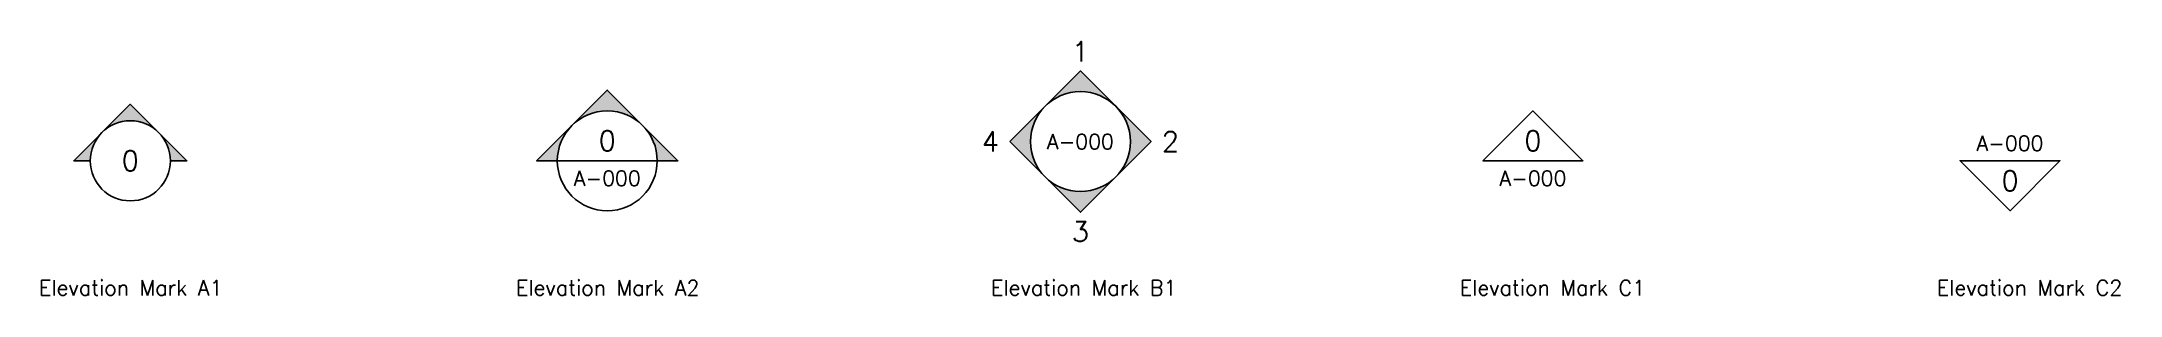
# Model space of a CAD drawing. Header units: millimetres. Extents: x -1452 to 102323, y -2095 to 85627.
# Drawn here: x 53893 to 85066, y 3742 to 7549 of the extents above; entities that cross this region are included whole.
import ezdxf
from ezdxf.enums import TextEntityAlignment as Align

# ---------------------------------------------------------------- set-up
doc = ezdxf.new("R2010")
doc.units = ezdxf.units.MM
doc.header["$LTSCALE"] = 0.5
doc.styles.add('Arch-Dim', font='romans.shx', dxfattribs={"width": 0.75})
doc.styles.add('RomanS', font='romans.shx')

msp = doc.modelspace()

# ---------------------------------------------------------------- texts
at = {"style": 'RomanS'}
for s, p in [('Elevation Mark A1', (56607, 3742)), ('Elevation Mark A2', (63760, 3742)), ('Elevation Mark B1', (70913, 3742)), ('Elevation Mark C1', (77942, 3742)), ('Elevation Mark C2', (85096, 3742))]:
    msp.add_text(s, height=228.6, dxfattribs=at).set_placement(p, align=Align.RIGHT)

# ---------------------------------------------------------------- blocks, each defined once
blk = doc.blocks.new('Anno_Elevation_A1_large')
at = {"color": 0, "linetype": 'ByBlock', "lineweight": -2}
blk.add_circle((0, 0), 2.67, dxfattribs=at)
at = {"color": 0, "linetype": 'ByBlock', "lineweight": -2, "style": 'RomanS'}
blk.add_attdef('NUMBER', text='', height=1.33, dxfattribs=at).set_placement((0, 0), align=Align.MIDDLE)
blk = doc.blocks.new('Anno_Arrow_A1_large')
at = {"linetype": 'ByBlock', "lineweight": -2}
h = blk.add_hatch(color=0, dxfattribs=at)
h.paths.add_polyline_path([(-1.89, 1.89), (-3.77, 0), (-2.67, 0, -0.198912)])
h.paths.add_polyline_path([(0, 3.77), (-1.89, 1.89, -0.414214), (1.89, 1.89)])
h.paths.add_polyline_path([(2.53, 1.24), (2.39, 1.17, -0.114349), (2.67, 0), (3.77, 0)])
h.paths.add_polyline_path([(1.89, 1.89, -0.082683), (2.39, 1.17), (2.53, 1.24)])
at = {"color": 0, "linetype": 'ByBlock', "lineweight": -2}
blk.add_lwpolyline([(-2.67, 0), (-3.77, 0), (0, 3.77), (3.77, 0), (2.67, 0)], dxfattribs=at)
blk = doc.blocks.new('Anno_Elevation_A2_large')
at = {"color": 0, "linetype": 'ByBlock', "lineweight": -2}
blk.add_line((3.33, 0), (-3.33, 0), dxfattribs=at)
blk.add_circle((0, 0), 3.33)
at = {"color": 0, "linetype": 'ByBlock', "lineweight": -2, "style": 'RomanS'}
blk.add_attdef('NUMBER', text='', height=1.33, dxfattribs=at).set_placement((0, 0.67), align=Align.CENTER)
blk.add_attdef('SHEET', text='', height=1, dxfattribs=at).set_placement((0, -0.67), align=Align.TOP_CENTER)
blk = doc.blocks.new('Anno_Arrow_A2_large')
at = {"linetype": 'ByBlock', "lineweight": -2}
h = blk.add_hatch(color=0, dxfattribs=at)
h.paths.add_polyline_path([(-2.36, 2.36), (-4.71, 0), (-3.33, 0, -0.198912)])
h.paths.add_polyline_path([(0, 4.71), (-2.36, 2.36, -0.414214), (2.36, 2.36)])
h.paths.add_polyline_path([(3.16, 1.55), (2.99, 1.47, -0.114349), (3.33, 0), (4.71, 0)])
h.paths.add_polyline_path([(2.36, 2.36, -0.082683), (2.99, 1.47), (3.16, 1.55)])
at = {"color": 0, "linetype": 'ByBlock', "lineweight": -2}
blk.add_lwpolyline([(-3.33, 0), (-4.71, 0), (0, 4.71), (4.71, 0), (3.33, 0)], dxfattribs=at)
blk = doc.blocks.new('Anno_Elevation_B1_large')
at = {"color": 0, "linetype": 'ByBlock', "lineweight": -2}
blk.add_lwpolyline([(-4.71, 0), (0, 4.71), (4.71, 0), (0, -4.71)], close=True, dxfattribs=at)
blk.add_circle((0, 0), 3.33, dxfattribs=at)
at = {"color": 0, "linetype": 'ByBlock', "lineweight": -2, "style": 'RomanS'}
blk.add_attdef('SHEET', text='', height=1, dxfattribs=at).set_placement((0, 0), align=Align.MIDDLE)
blk = doc.blocks.new('Anno_Arrow_1234_large')
at = {"linetype": 'ByBlock', "lineweight": -2}
blk.add_hatch(color=0, dxfattribs=at).paths.add_polyline_path([(0, 4.71), (-2.36, 2.36, -0.198912), (0, 3.33, -0.198912), (2.36, 2.36)])
at = {"color": 0, "linetype": 'ByBlock', "lineweight": -2, "style": 'RomanS'}
blk.add_attdef('NUMBER', text='', height=1.33, dxfattribs=at).set_placement((0, 6), align=Align.MIDDLE)
blk = doc.blocks.new('Anno_Elevation_C1_large')
at = {"color": 0, "linetype": 'ByBlock', "lineweight": -2}
blk.add_lwpolyline([(0, 0), (-3.33, 0), (0, 3.33), (3.33, 0), (0, 0)], close=True, dxfattribs=at)
at = {"color": 0, "linetype": 'ByBlock', "lineweight": -2, "style": 'RomanS'}
blk.add_attdef('NUMBER', text='', height=1.33, dxfattribs=at).set_placement((0, 0.67), align=Align.CENTER)
blk.add_attdef('SHEET', text='', height=1, dxfattribs=at).set_placement((0, -0.67), align=Align.TOP_CENTER)
blk = doc.blocks.new('Anno_Elevation_C2_large')
at = {"color": 0, "linetype": 'ByBlock', "lineweight": -2}
blk.add_lwpolyline([(0, 0), (-3.33, 0), (0, 3.33), (3.33, 0), (0, 0)], close=True, dxfattribs=at)
at = {"color": 0, "linetype": 'ByBlock', "lineweight": -2, "style": 'RomanS'}
blk.add_attdef('NUMBER', text='', height=1.33, rotation=180, dxfattribs=at).set_placement((0, 0.67), align=Align.TOP_CENTER)
blk.add_attdef('SHEET', text='', height=1, rotation=180, dxfattribs=at).set_placement((0, -0.67), align=Align.CENTER)

# ---------------------------------------------------------------- block references
ref = msp.add_blockref('Anno_Arrow_1234_large', (69471, 6049), dxfattribs=dict(xscale=225, yscale=225, zscale=225))
ref.add_attrib('NUMBER', '1', dxfattribs={"color": 0, "linetype": 'ByBlock', "lineweight": -2, "height": 300, "style": 'Arch-Dim'}).set_placement((69471, 7399), align=Align.MIDDLE)
ref = msp.add_blockref('Anno_Elevation_B1_large', (69471, 6049), dxfattribs=dict(xscale=225, yscale=225, zscale=225))
ref.add_attrib('SHEET', 'A-000', dxfattribs={"color": 0, "linetype": 'ByBlock', "lineweight": -2, "height": 225, "style": 'Arch-Dim'}).set_placement((69471, 6049), align=Align.MIDDLE)
at = {"xscale": 225, "yscale": 225, "zscale": 225}
for name, p in [('Anno_Arrow_A1_large', (55223, 5761)), ('Anno_Arrow_A2_large', (62376, 5761))]:
    msp.add_blockref(name, p, dxfattribs=at)
ref = msp.add_blockref('Anno_Arrow_1234_large', (69471, 6049), dxfattribs=dict(xscale=225, yscale=225, zscale=225, rotation=90))
ref.add_attrib('NUMBER', '4', dxfattribs={"color": 0, "linetype": 'ByBlock', "lineweight": -2, "height": 300, "style": 'Arch-Dim'}).set_placement((68121, 6049), align=Align.MIDDLE)
ref = msp.add_blockref('Anno_Arrow_1234_large', (69471, 6049), dxfattribs=dict(xscale=225, yscale=225, zscale=225, rotation=270))
ref.add_attrib('NUMBER', '2', dxfattribs={"color": 0, "linetype": 'ByBlock', "lineweight": -2, "height": 300, "style": 'Arch-Dim'}).set_placement((70821, 6049), align=Align.MIDDLE)
ref = msp.add_blockref('Anno_Elevation_A1_large', (55223, 5761), dxfattribs=dict(xscale=225, yscale=225, zscale=225))
ref.add_attrib('NUMBER', '0', dxfattribs={"color": 0, "linetype": 'ByBlock', "lineweight": -2, "height": 300, "style": 'Arch-Dim'}).set_placement((55223, 5761), align=Align.MIDDLE)
ref = msp.add_blockref('Anno_Elevation_A2_large', (62376, 5761), dxfattribs=dict(xscale=225, yscale=225, zscale=225))
ref.add_attrib('SHEET', 'A-000', dxfattribs={"color": 0, "linetype": 'ByBlock', "lineweight": -2, "height": 225, "style": 'Arch-Dim'}).set_placement((62376, 5611), align=Align.TOP_CENTER)
ref.add_attrib('NUMBER', '0', dxfattribs={"color": 0, "linetype": 'ByBlock', "lineweight": -2, "height": 300, "style": 'Arch-Dim'}).set_placement((62376, 5911), align=Align.CENTER)
ref = msp.add_blockref('Anno_Elevation_C1_large', (76257, 5761), dxfattribs=dict(xscale=225, yscale=225, zscale=225))
ref.add_attrib('NUMBER', '0', dxfattribs={"color": 0, "linetype": 'ByBlock', "lineweight": -2, "height": 300, "style": 'Arch-Dim'}).set_placement((76257, 5911), align=Align.CENTER)
ref.add_attrib('SHEET', 'A-000', dxfattribs={"color": 0, "linetype": 'ByBlock', "lineweight": -2, "height": 225, "style": 'Arch-Dim'}).set_placement((76257, 5611), align=Align.TOP_CENTER)
ref = msp.add_blockref('Anno_Elevation_C2_large', (83411, 5761), dxfattribs=dict(xscale=225, yscale=225, zscale=225, rotation=180))
ref.add_attrib('SHEET', 'A-000', dxfattribs={"color": 0, "linetype": 'ByBlock', "lineweight": -2, "height": 225, "style": 'Arch-Dim'}).set_placement((83411, 5911), align=Align.CENTER)
ref.add_attrib('NUMBER', '0', dxfattribs={"color": 0, "linetype": 'ByBlock', "lineweight": -2, "height": 300, "style": 'Arch-Dim'}).set_placement((83411, 5611), align=Align.TOP_CENTER)
ref = msp.add_blockref('Anno_Arrow_1234_large', (69471, 6049), dxfattribs=dict(xscale=225, yscale=225, zscale=225, rotation=180))
ref.add_attrib('NUMBER', '3', dxfattribs={"color": 0, "linetype": 'ByBlock', "lineweight": -2, "height": 300, "style": 'Arch-Dim'}).set_placement((69471, 4699), align=Align.MIDDLE)

msp.set_redraw_order([(e.dxf.handle, doc.entitydb.next_handle()) for e in msp.query("TEXT MTEXT ATTDEF DIMENSION ARC_DIMENSION")])  # texts and dimensions are drawn at this point

doc.saveas('drawing.dxf')
